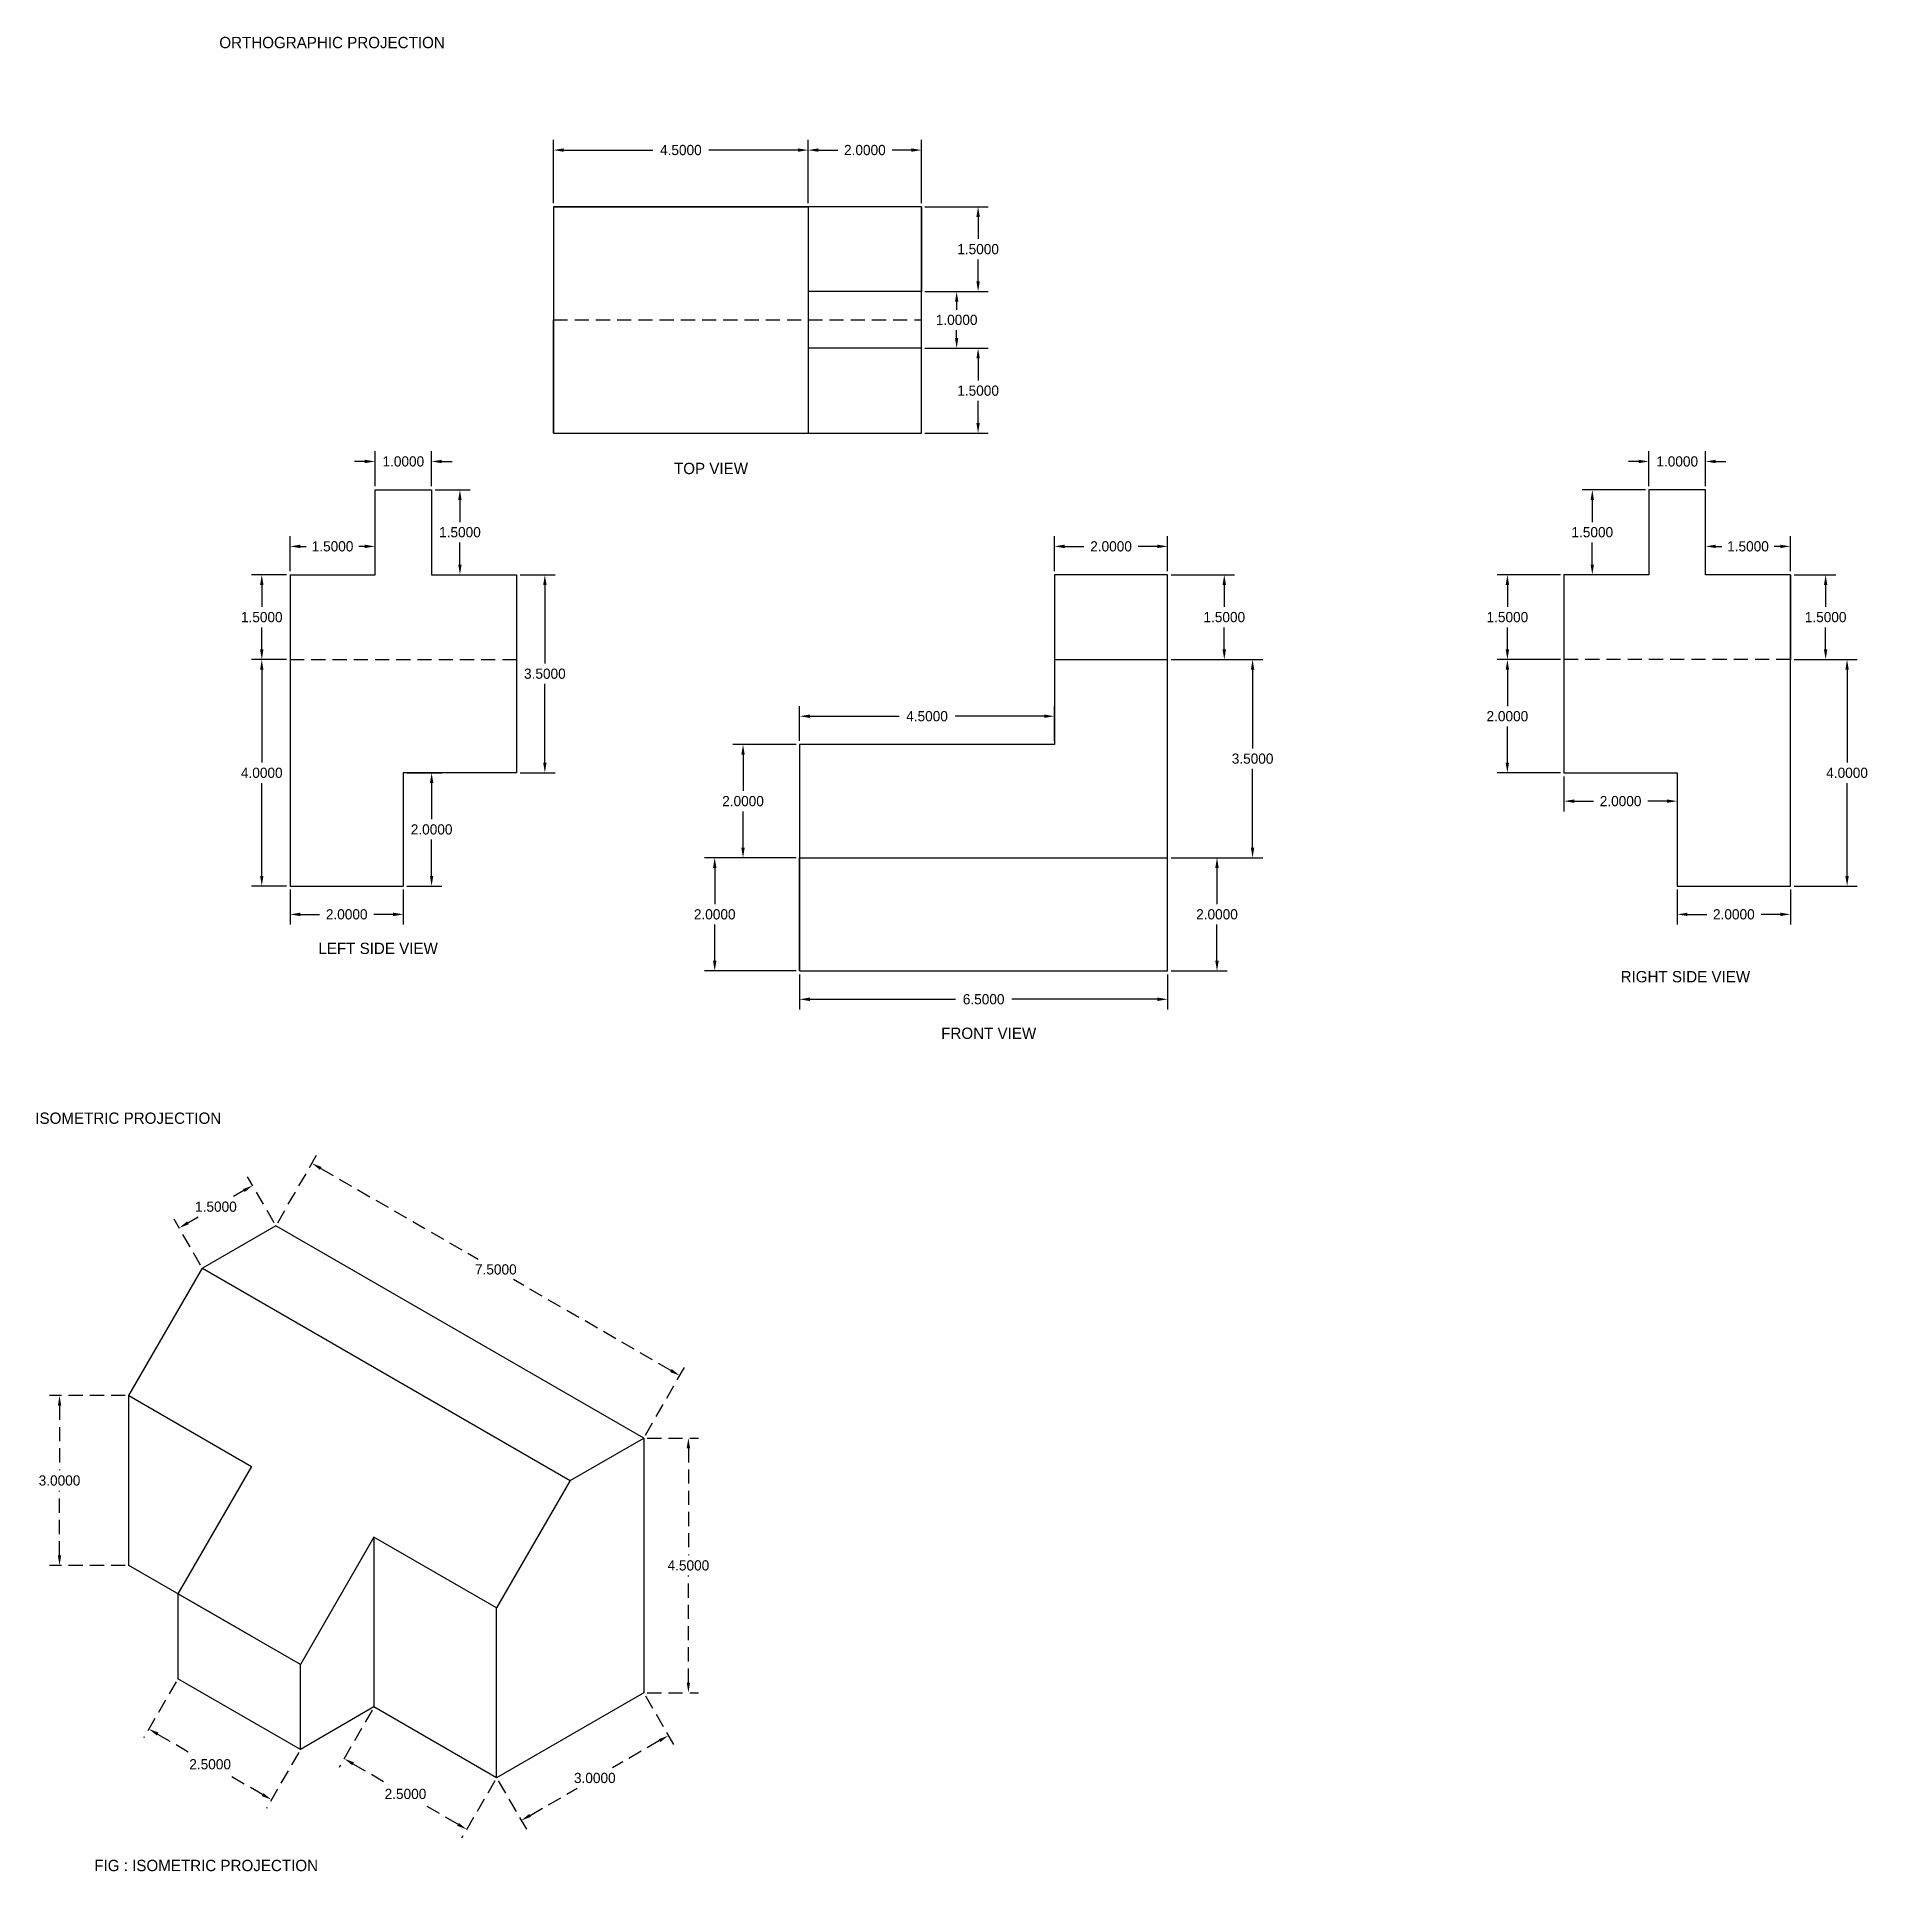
# Model space of a CAD drawing. Header units: inches. Extents: x 9.4 to 55.9, y -13.6 to 43.5.
# Drawn here: x 23.52 to 55.87, y 11.1 to 43.5 of the extents above; entities that cross this region are included whole.
import ezdxf

# ---------------------------------------------------------------- set-up
doc = ezdxf.new("R2010")
doc.units = ezdxf.units.IN
doc.header["$MEASUREMENT"] = 0
doc.linetypes.add('HIDDEN', pattern=[0.375, 0.25, -0.125])
doc.dimstyles.get("Standard").update_dxf_attribs({"dimtxt": 0.18, "dimasz": 0.18, "dimexe": 0.18, "dimexo": 0.0625, "dimgap": 0.09, "dimtad": 0, "dimtih": 1, "dimtoh": 1, "dimdec": 4, "dimzin": 0, "dimdsep": 46, "dimtxsty": 'Standard', "dimcen": 0.09, "dimadec": 0, "dimazin": 0, "dimtfac": 1, "dimtdec": 4, "dimtofl": 0, "dimtmove": 0, "dimatfit": 3, "dimfxl": 1, "dimtolj": 1, "dimtzin": 0, "dimarcsym": 0})

msp = doc.modelspace()

# ---------------------------------------------------------------- texts
at = {"char_height": 0.2, "attachment_point": 1}
for s, insert, width in [('ORTHOGRAPHIC PROJECTION', (26.75, 43.5), 9), ('LEFT SIDE VIEW', (28.5, 27.5), 2.5), ('RIGHT SIDE VIEW', (51.5, 27), 4.5), ('FRONT VIEW', (39.5, 26), 3.5), ('ISOMETRIC PROJECTION', (23.5, 24.5), 7.5)]:
    msp.add_mtext(s, dxfattribs=dict(at, insert=insert, width=width))
at = {"linetype": 'HIDDEN', "char_height": 0.2, "attachment_point": 1}
for s, insert, width in [('TOP VIEW', (34.78075, 35.97636), 3.7223627), ('FIG : ISOMETRIC PROJECTION', (24.54174, 11.30024), 8.7427698)]:
    msp.add_mtext(s, dxfattribs=dict(at, insert=insert, width=width))

# ---------------------------------------------------------------- blocks, each defined once
blk = doc.blocks.new('*D54')
at = {"color": 0, "linetype": 'HIDDEN', "lineweight": -2}
for p, q in [((27.781, 22.554), (28.477, 23.758)), ((28.542, 23.513), (31.322, 21.908)), ((34.726, 19.943), (31.946, 21.548)), ((34.276, 18.804), (34.972, 20.008))]:
    blk.add_line(p, q, dxfattribs=at)
at = {"color": 0, "linetype": 'HIDDEN'}
for points in [[(28.557, 23.539), (28.527, 23.487), (28.387, 23.603)], [(34.741, 19.969), (34.711, 19.917), (34.882, 19.853)]]:
    blk.add_solid(points, dxfattribs=at)
at = {"layer": 'Defpoints', "color": 0, "linetype": 'HIDDEN'}
for p in [(27.75, 22.5), (34.882, 19.853), (34.245, 18.75)]:
    blk.add_point(p, dxfattribs=at)
at = {"color": 0, "linetype": 'HIDDEN', "insert": (31.634, 21.728), "char_height": 0.18, "attachment_point": 5}
blk.add_mtext('\\A1;7.5000', dxfattribs=at)
blk = doc.blocks.new('*D55')
at = {"color": 0, "linetype": 'HIDDEN', "lineweight": -2}
for p, q in [((34.308, 18.75), (35.215, 18.75)), ((35.035, 18.57), (35.035, 16.68)), ((35.035, 14.43), (35.035, 16.32)), ((34.308, 14.25), (35.215, 14.25))]:
    blk.add_line(p, q, dxfattribs=at)
at = {"color": 0, "linetype": 'HIDDEN'}
for points in [[(35.005, 18.57), (35.065, 18.57), (35.035, 18.75)], [(35.005, 14.43), (35.065, 14.43), (35.035, 14.25)]]:
    blk.add_solid(points, dxfattribs=at)
at = {"layer": 'Defpoints', "color": 0, "linetype": 'HIDDEN'}
for p in [(34.245, 18.75), (34.245, 14.25), (35.035, 14.25)]:
    blk.add_point(p, dxfattribs=at)
at = {"color": 0, "linetype": 'HIDDEN', "insert": (35.035, 16.5), "char_height": 0.18, "attachment_point": 5}
blk.add_mtext('\\A1;4.5000', dxfattribs=at)
blk = doc.blocks.new('*D56')
at = {"color": 0, "linetype": 'HIDDEN', "lineweight": -2}
for p, q in [((25.089, 19.5), (23.748, 19.5)), ((23.928, 19.32), (23.928, 18.18)), ((23.928, 16.68), (23.928, 17.82)), ((25.089, 16.5), (23.748, 16.5))]:
    blk.add_line(p, q, dxfattribs=at)
at = {"color": 0, "linetype": 'HIDDEN'}
for points in [[(23.898, 19.32), (23.958, 19.32), (23.928, 19.5)], [(23.898, 16.68), (23.958, 16.68), (23.928, 16.5)]]:
    blk.add_solid(points, dxfattribs=at)
at = {"layer": 'Defpoints', "color": 0, "linetype": 'HIDDEN'}
for p in [(25.152, 19.5), (23.928, 16.5), (25.152, 16.5)]:
    blk.add_point(p, dxfattribs=at)
at = {"color": 0, "linetype": 'HIDDEN', "insert": (23.928, 18), "char_height": 0.18, "attachment_point": 5}
blk.add_mtext('\\A1;3.0000', dxfattribs=at)
blk = doc.blocks.new('*D57')
at = {"color": 0, "linetype": 'HIDDEN', "lineweight": -2}
for p, q in [((25.987, 14.446), (25.416, 13.457)), ((25.661, 13.522), (26.276, 13.167)), ((28.152, 13.196), (27.581, 12.207)), ((27.515, 12.452), (26.9, 12.807))]:
    blk.add_line(p, q, dxfattribs=at)
at = {"color": 0, "linetype": 'HIDDEN'}
for points in [[(25.676, 13.548), (25.646, 13.496), (25.506, 13.612)], [(27.53, 12.478), (27.5, 12.426), (27.671, 12.362)]]:
    blk.add_solid(points, dxfattribs=at)
at = {"layer": 'Defpoints', "color": 0, "linetype": 'HIDDEN'}
for p in [(26.018, 14.5), (28.183, 13.25), (27.671, 12.362)]:
    blk.add_point(p, dxfattribs=at)
at = {"color": 0, "linetype": 'HIDDEN', "insert": (26.588, 12.987), "char_height": 0.18, "attachment_point": 5}
blk.add_mtext('\\A1;2.5000', dxfattribs=at)
blk = doc.blocks.new('*D58')
at = {"color": 0, "linetype": 'HIDDEN', "lineweight": -2}
for p, q in [((29.451, 13.946), (28.865, 12.932)), ((29.111, 12.998), (29.726, 12.643)), ((31.616, 12.696), (31.03, 11.682)), ((30.964, 11.928), (30.35, 12.283))]:
    blk.add_line(p, q, dxfattribs=at)
at = {"color": 0, "linetype": 'HIDDEN'}
for points in [[(29.126, 13.023), (29.096, 12.972), (28.955, 13.088)], [(30.979, 11.953), (30.949, 11.902), (31.12, 11.838)]]:
    blk.add_solid(points, dxfattribs=at)
at = {"layer": 'Defpoints', "color": 0, "linetype": 'HIDDEN'}
for p in [(29.482, 14), (31.647, 12.75), (31.12, 11.838)]:
    blk.add_point(p, dxfattribs=at)
at = {"color": 0, "linetype": 'HIDDEN', "insert": (30.038, 12.463), "char_height": 0.18, "attachment_point": 5}
blk.add_mtext('\\A1;2.5000', dxfattribs=at)
blk = doc.blocks.new('*D59')
at = {"color": 0, "linetype": 'HIDDEN', "lineweight": -2}
for p, q in [((34.276, 14.196), (34.771, 13.339)), ((34.525, 13.405), (33.694, 12.925)), ((31.678, 12.696), (32.173, 11.839)), ((32.239, 12.085), (33.07, 12.565))]:
    blk.add_line(p, q, dxfattribs=at)
at = {"color": 0, "linetype": 'HIDDEN'}
for points in [[(34.51, 13.431), (34.54, 13.379), (34.681, 13.495)], [(32.224, 12.111), (32.254, 12.059), (32.083, 11.995)]]:
    blk.add_solid(points, dxfattribs=at)
at = {"layer": 'Defpoints', "color": 0, "linetype": 'HIDDEN'}
for p in [(34.245, 14.25), (34.681, 13.495), (31.647, 12.75)]:
    blk.add_point(p, dxfattribs=at)
at = {"color": 0, "linetype": 'HIDDEN', "insert": (33.382, 12.745), "char_height": 0.18, "attachment_point": 5}
blk.add_mtext('\\A1;3.0000', dxfattribs=at)
blk = doc.blocks.new('*D60')
at = {"color": 0, "linetype": 'HIDDEN', "lineweight": -2}
for p, q in [((27.719, 22.554), (27.25, 23.367)), ((27.184, 23.121), (27.002, 23.016)), ((26.42, 21.804), (25.951, 22.617)), ((26.196, 22.551), (26.378, 22.656))]:
    blk.add_line(p, q, dxfattribs=at)
at = {"color": 0, "linetype": 'HIDDEN'}
for points in [[(27.169, 23.147), (27.199, 23.095), (27.34, 23.211)], [(26.181, 22.577), (26.211, 22.525), (26.041, 22.461)]]:
    blk.add_solid(points, dxfattribs=at)
at = {"layer": 'Defpoints', "color": 0, "linetype": 'HIDDEN'}
for p in [(27.34, 23.211), (27.75, 22.5), (26.451, 21.75)]:
    blk.add_point(p, dxfattribs=at)
at = {"color": 0, "linetype": 'HIDDEN', "insert": (26.69, 22.836), "char_height": 0.18, "attachment_point": 5}
blk.add_mtext('\\A1;1.5000', dxfattribs=at)
blk = doc.blocks.new('*D1')
at = {"color": 0, "lineweight": -2}
for p, q in [((32.652, 40.562), (32.652, 41.68)), ((32.832, 41.5), (34.407, 41.5)), ((36.972, 41.5), (35.397, 41.5)), ((37.152, 40.562), (37.152, 41.68))]:
    blk.add_line(p, q, dxfattribs=at)
at = {"color": 0}
for points in [[(32.832, 41.53), (32.832, 41.47), (32.652, 41.5)], [(36.972, 41.53), (36.972, 41.47), (37.152, 41.5)]]:
    blk.add_solid(points, dxfattribs=at)
at = {"layer": 'Defpoints', "color": 0}
for p in [(37.152, 41.5), (32.652, 40.5), (37.152, 40.5)]:
    blk.add_point(p, dxfattribs=at)
at = {"color": 0, "insert": (34.902, 41.5), "char_height": 0.18, "attachment_point": 5}
blk.add_mtext('\\A1;4.5000', dxfattribs=at)
blk = doc.blocks.new('*D3')
at = {"color": 0, "lineweight": -2}
for p, q in [((39.214, 40.5), (40.332, 40.5)), ((40.152, 40.32), (40.152, 39.93)), ((40.152, 39.18), (40.152, 39.57)), ((39.214, 39), (40.332, 39))]:
    blk.add_line(p, q, dxfattribs=at)
at = {"color": 0}
for points in [[(40.122, 40.32), (40.182, 40.32), (40.152, 40.5)], [(40.122, 39.18), (40.182, 39.18), (40.152, 39)]]:
    blk.add_solid(points, dxfattribs=at)
at = {"layer": 'Defpoints', "color": 0}
for p in [(39.152, 40.5), (39.152, 39), (40.152, 39)]:
    blk.add_point(p, dxfattribs=at)
at = {"color": 0, "insert": (40.152, 39.75), "char_height": 0.18, "attachment_point": 5}
blk.add_mtext('\\A1;1.5000', dxfattribs=at)
blk = doc.blocks.new('*D4')
at = {"color": 0, "lineweight": -2}
for p, q in [((39.214, 38), (40.332, 38)), ((40.152, 37.82), (40.152, 37.43)), ((40.152, 36.68), (40.152, 37.07)), ((39.214, 36.5), (40.332, 36.5))]:
    blk.add_line(p, q, dxfattribs=at)
at = {"color": 0}
for points in [[(40.122, 37.82), (40.182, 37.82), (40.152, 38)], [(40.122, 36.68), (40.182, 36.68), (40.152, 36.5)]]:
    blk.add_solid(points, dxfattribs=at)
at = {"layer": 'Defpoints', "color": 0}
for p in [(39.152, 38), (40.152, 38), (39.152, 36.5)]:
    blk.add_point(p, dxfattribs=at)
at = {"color": 0, "insert": (40.152, 37.25), "char_height": 0.18, "attachment_point": 5}
blk.add_mtext('\\A1;1.5000', dxfattribs=at)
blk = doc.blocks.new('*D5')
at = {"color": 0, "lineweight": -2}
for p, q in [((39.214, 39), (39.953, 39)), ((39.773, 38.82), (39.773, 38.68)), ((39.773, 38.18), (39.773, 38.32)), ((39.214, 38), (39.953, 38))]:
    blk.add_line(p, q, dxfattribs=at)
at = {"color": 0}
for points in [[(39.743, 38.82), (39.803, 38.82), (39.773, 39)], [(39.743, 38.18), (39.803, 38.18), (39.773, 38)]]:
    blk.add_solid(points, dxfattribs=at)
at = {"layer": 'Defpoints', "color": 0}
for p in [(39.152, 39), (39.152, 38), (39.773, 38)]:
    blk.add_point(p, dxfattribs=at)
at = {"color": 0, "insert": (39.773, 38.5), "char_height": 0.18, "attachment_point": 5}
blk.add_mtext('\\A1;1.0000', dxfattribs=at)
blk = doc.blocks.new('*D6')
at = {"color": 0, "lineweight": -2}
for p, q in [((28, 34.0625), (28, 34.68)), ((29.5, 34.0625), (29.5, 34.68)), ((28.18, 34.5), (28.285, 34.5)), ((29.32, 34.5), (29.215, 34.5))]:
    blk.add_line(p, q, dxfattribs=at)
at = {"color": 0}
for points in [[(28.18, 34.53), (28.18, 34.47), (28, 34.5)], [(29.32, 34.53), (29.32, 34.47), (29.5, 34.5)]]:
    blk.add_solid(points, dxfattribs=at)
at = {"layer": 'Defpoints', "color": 0}
for p in [(29.5, 34.5), (28, 34), (29.5, 34)]:
    blk.add_point(p, dxfattribs=at)
at = {"color": 0, "insert": (28.75, 34.5), "char_height": 0.18, "attachment_point": 5}
blk.add_mtext('\\A1;1.5000', dxfattribs=at)
blk = doc.blocks.new('*D7')
at = {"color": 0, "lineweight": -2}
for p, q in [((29.32, 36), (29.14, 36)), ((29.5, 35.5625), (29.5, 36.18)), ((30.5, 35.5625), (30.5, 36.18)), ((30.68, 36), (30.86, 36))]:
    blk.add_line(p, q, dxfattribs=at)
at = {"color": 0}
for points in [[(29.32, 36.03), (29.32, 35.97), (29.5, 36)], [(30.68, 36.03), (30.68, 35.97), (30.5, 36)]]:
    blk.add_solid(points, dxfattribs=at)
at = {"layer": 'Defpoints', "color": 0}
for p in [(30.5, 36), (29.5, 35.5), (30.5, 35.5)]:
    blk.add_point(p, dxfattribs=at)
at = {"color": 0, "insert": (30, 36), "char_height": 0.18, "attachment_point": 5}
blk.add_mtext('\\A1;1.0000', dxfattribs=at)
blk = doc.blocks.new('*D8')
at = {"color": 0, "lineweight": -2}
for p, q in [((30.5625, 35.5), (31.18, 35.5)), ((31, 35.32), (31, 34.93)), ((31, 34.18), (31, 34.57)), ((30.5625, 34), (31.18, 34))]:
    blk.add_line(p, q, dxfattribs=at)
at = {"color": 0}
for points in [[(30.97, 35.32), (31.03, 35.32), (31, 35.5)], [(30.97, 34.18), (31.03, 34.18), (31, 34)]]:
    blk.add_solid(points, dxfattribs=at)
at = {"layer": 'Defpoints', "color": 0}
for p in [(30.5, 35.5), (30.5, 34), (31, 34)]:
    blk.add_point(p, dxfattribs=at)
at = {"color": 0, "insert": (31, 34.75), "char_height": 0.18, "attachment_point": 5}
blk.add_mtext('\\A1;1.5000', dxfattribs=at)
blk = doc.blocks.new('*D9')
at = {"color": 0, "lineweight": -2}
for p, q in [((27.9375, 34), (27.32, 34)), ((27.5, 33.82), (27.5, 33.43)), ((27.5, 32.68), (27.5, 33.07)), ((27.9375, 32.5), (27.32, 32.5))]:
    blk.add_line(p, q, dxfattribs=at)
at = {"color": 0}
for points in [[(27.47, 33.82), (27.53, 33.82), (27.5, 34)], [(27.47, 32.68), (27.53, 32.68), (27.5, 32.5)]]:
    blk.add_solid(points, dxfattribs=at)
at = {"layer": 'Defpoints', "color": 0}
for p in [(28, 34), (27.5, 32.5), (28, 32.5)]:
    blk.add_point(p, dxfattribs=at)
at = {"color": 0, "insert": (27.5, 33.25), "char_height": 0.18, "attachment_point": 5}
blk.add_mtext('\\A1;1.5000', dxfattribs=at)
blk = doc.blocks.new('*D10')
at = {"color": 0, "lineweight": -2}
for p, q in [((27.9375, 32.5), (27.32, 32.5)), ((27.5, 32.32), (27.5, 30.68)), ((27.5, 28.68), (27.5, 30.32)), ((27.9375, 28.5), (27.32, 28.5))]:
    blk.add_line(p, q, dxfattribs=at)
at = {"color": 0}
for points in [[(27.47, 32.32), (27.53, 32.32), (27.5, 32.5)], [(27.47, 28.68), (27.53, 28.68), (27.5, 28.5)]]:
    blk.add_solid(points, dxfattribs=at)
at = {"layer": 'Defpoints', "color": 0}
for p in [(28, 32.5), (27.5, 28.5), (28, 28.5)]:
    blk.add_point(p, dxfattribs=at)
at = {"color": 0, "insert": (27.5, 30.5), "char_height": 0.18, "attachment_point": 5}
blk.add_mtext('\\A1;4.0000', dxfattribs=at)
blk = doc.blocks.new('*D11')
at = {"color": 0, "lineweight": -2}
for p, q in [((30.0625, 30.5), (30.68, 30.5)), ((30.5, 30.32), (30.5, 29.68)), ((30.5, 28.68), (30.5, 29.32)), ((30.0625, 28.5), (30.68, 28.5))]:
    blk.add_line(p, q, dxfattribs=at)
at = {"color": 0}
for points in [[(30.47, 30.32), (30.53, 30.32), (30.5, 30.5)], [(30.47, 28.68), (30.53, 28.68), (30.5, 28.5)]]:
    blk.add_solid(points, dxfattribs=at)
at = {"layer": 'Defpoints', "color": 0}
for p in [(30, 30.5), (30.5, 30.5), (30, 28.5)]:
    blk.add_point(p, dxfattribs=at)
at = {"color": 0, "insert": (30.5, 29.5), "char_height": 0.18, "attachment_point": 5}
blk.add_mtext('\\A1;2.0000', dxfattribs=at)
blk = doc.blocks.new('*D12')
at = {"color": 0, "lineweight": -2}
for p, q in [((32.0625, 34), (32.68, 34)), ((32.5, 33.82), (32.5, 32.43)), ((32.5, 30.68), (32.5, 32.07)), ((32.0625, 30.5), (32.68, 30.5))]:
    blk.add_line(p, q, dxfattribs=at)
at = {"color": 0}
for points in [[(32.47, 33.82), (32.53, 33.82), (32.5, 34)], [(32.47, 30.68), (32.53, 30.68), (32.5, 30.5)]]:
    blk.add_solid(points, dxfattribs=at)
at = {"layer": 'Defpoints', "color": 0}
for p in [(32, 34), (32, 30.5), (32.5, 30.5)]:
    blk.add_point(p, dxfattribs=at)
at = {"color": 0, "insert": (32.5, 32.25), "char_height": 0.18, "attachment_point": 5}
blk.add_mtext('\\A1;3.5000', dxfattribs=at)
blk = doc.blocks.new('*D13')
at = {"color": 0, "lineweight": -2}
for p, q in [((28, 28.4375), (28, 27.82)), ((30, 28.4375), (30, 27.82)), ((28.18, 28), (28.52, 28)), ((29.82, 28), (29.48, 28))]:
    blk.add_line(p, q, dxfattribs=at)
at = {"color": 0}
for points in [[(28.18, 28.03), (28.18, 27.97), (28, 28)], [(29.82, 28.03), (29.82, 27.97), (30, 28)]]:
    blk.add_solid(points, dxfattribs=at)
at = {"layer": 'Defpoints', "color": 0}
for p in [(28, 28.5), (30, 28.5), (30, 28)]:
    blk.add_point(p, dxfattribs=at)
at = {"color": 0, "insert": (29, 28), "char_height": 0.18, "attachment_point": 5}
blk.add_mtext('\\A1;2.0000', dxfattribs=at)
blk = doc.blocks.new('*D14')
at = {"color": 0, "lineweight": -2}
for p, q in [((41.5, 34.0625), (41.5, 34.68)), ((43.5, 34.0625), (43.5, 34.68)), ((41.68, 34.5), (42.02, 34.5)), ((43.32, 34.5), (42.98, 34.5))]:
    blk.add_line(p, q, dxfattribs=at)
at = {"color": 0}
for points in [[(41.68, 34.53), (41.68, 34.47), (41.5, 34.5)], [(43.32, 34.53), (43.32, 34.47), (43.5, 34.5)]]:
    blk.add_solid(points, dxfattribs=at)
at = {"layer": 'Defpoints', "color": 0}
for p in [(43.5, 34.5), (41.5, 34), (43.5, 34)]:
    blk.add_point(p, dxfattribs=at)
at = {"color": 0, "insert": (42.5, 34.5), "char_height": 0.18, "attachment_point": 5}
blk.add_mtext('\\A1;2.0000', dxfattribs=at)
blk = doc.blocks.new('*D15')
at = {"color": 0, "lineweight": -2}
for p, q in [((43.5625, 34), (44.68, 34)), ((44.5, 33.82), (44.5, 33.43)), ((44.5, 32.68), (44.5, 33.07)), ((43.5625, 32.5), (44.68, 32.5))]:
    blk.add_line(p, q, dxfattribs=at)
at = {"color": 0}
for points in [[(44.47, 33.82), (44.53, 33.82), (44.5, 34)], [(44.47, 32.68), (44.53, 32.68), (44.5, 32.5)]]:
    blk.add_solid(points, dxfattribs=at)
at = {"layer": 'Defpoints', "color": 0}
for p in [(43.5, 34), (43.5, 32.5), (44.5, 32.5)]:
    blk.add_point(p, dxfattribs=at)
at = {"color": 0, "insert": (44.5, 33.25), "char_height": 0.18, "attachment_point": 5}
blk.add_mtext('\\A1;1.5000', dxfattribs=at)
blk = doc.blocks.new('*D16')
at = {"color": 0, "lineweight": -2}
for p, q in [((43.5625, 32.5), (45.18, 32.5)), ((45, 32.32), (45, 30.93)), ((45, 29.18), (45, 30.57)), ((43.5625, 29), (45.18, 29))]:
    blk.add_line(p, q, dxfattribs=at)
at = {"color": 0}
for points in [[(44.97, 32.32), (45.03, 32.32), (45, 32.5)], [(44.97, 29.18), (45.03, 29.18), (45, 29)]]:
    blk.add_solid(points, dxfattribs=at)
at = {"layer": 'Defpoints', "color": 0}
for p in [(43.5, 32.5), (43.5, 29), (45, 29)]:
    blk.add_point(p, dxfattribs=at)
at = {"color": 0, "insert": (45, 30.75), "char_height": 0.18, "attachment_point": 5}
blk.add_mtext('\\A1;3.5000', dxfattribs=at)
blk = doc.blocks.new('*D17')
at = {"color": 0, "lineweight": -2}
for p, q in [((43.5625, 29), (44.55125, 29)), ((44.37125, 28.82), (44.37125, 28.18)), ((44.37125, 27.18), (44.37125, 27.82)), ((43.5625, 27), (44.55125, 27))]:
    blk.add_line(p, q, dxfattribs=at)
at = {"color": 0}
for points in [[(44.34125, 28.82), (44.40125, 28.82), (44.37125, 29)], [(44.34125, 27.18), (44.40125, 27.18), (44.37125, 27)]]:
    blk.add_solid(points, dxfattribs=at)
at = {"layer": 'Defpoints', "color": 0}
for p in [(43.5, 29), (44.37125, 29), (43.5, 27)]:
    blk.add_point(p, dxfattribs=at)
at = {"color": 0, "insert": (44.37125, 28), "char_height": 0.18, "attachment_point": 5}
blk.add_mtext('\\A1;2.0000', dxfattribs=at)
blk = doc.blocks.new('*D18')
at = {"color": 0, "lineweight": -2}
for p, q in [((37, 26.9375), (37, 26.32)), ((43.5, 26.9375), (43.5, 26.32)), ((37.18, 26.5), (39.755, 26.5)), ((43.32, 26.5), (40.745, 26.5))]:
    blk.add_line(p, q, dxfattribs=at)
at = {"color": 0}
for points in [[(37.18, 26.53), (37.18, 26.47), (37, 26.5)], [(43.32, 26.53), (43.32, 26.47), (43.5, 26.5)]]:
    blk.add_solid(points, dxfattribs=at)
at = {"layer": 'Defpoints', "color": 0}
for p in [(37, 27), (43.5, 27), (43.5, 26.5)]:
    blk.add_point(p, dxfattribs=at)
at = {"color": 0, "insert": (40.25, 26.5), "char_height": 0.18, "attachment_point": 5}
blk.add_mtext('\\A1;6.5000', dxfattribs=at)
blk = doc.blocks.new('*D19')
at = {"color": 0, "lineweight": -2}
for p, q in [((36.9375, 31), (35.82, 31)), ((36, 30.82), (36, 30.18)), ((36, 29.18), (36, 29.82)), ((36.9375, 29), (35.82, 29))]:
    blk.add_line(p, q, dxfattribs=at)
at = {"color": 0}
for points in [[(35.97, 30.82), (36.03, 30.82), (36, 31)], [(35.97, 29.18), (36.03, 29.18), (36, 29)]]:
    blk.add_solid(points, dxfattribs=at)
at = {"layer": 'Defpoints', "color": 0}
for p in [(37, 31), (36, 29), (37, 29)]:
    blk.add_point(p, dxfattribs=at)
at = {"color": 0, "insert": (36, 30), "char_height": 0.18, "attachment_point": 5}
blk.add_mtext('\\A1;2.0000', dxfattribs=at)
blk = doc.blocks.new('*D20')
at = {"color": 0, "lineweight": -2}
for p, q in [((36.9375, 29), (35.32, 29)), ((35.5, 28.82), (35.5, 28.18)), ((35.5, 27.18), (35.5, 27.82)), ((36.9375, 27), (35.32, 27))]:
    blk.add_line(p, q, dxfattribs=at)
at = {"color": 0}
for points in [[(35.47, 28.82), (35.53, 28.82), (35.5, 29)], [(35.47, 27.18), (35.53, 27.18), (35.5, 27)]]:
    blk.add_solid(points, dxfattribs=at)
at = {"layer": 'Defpoints', "color": 0}
for p in [(37, 29), (35.5, 27), (37, 27)]:
    blk.add_point(p, dxfattribs=at)
at = {"color": 0, "insert": (35.5, 28), "char_height": 0.18, "attachment_point": 5}
blk.add_mtext('\\A1;2.0000', dxfattribs=at)
blk = doc.blocks.new('*D21')
at = {"color": 0, "lineweight": -2}
for p, q in [((37, 31.0625), (37, 31.68)), ((37.18, 31.5), (38.755, 31.5)), ((41.32, 31.5), (39.745, 31.5)), ((41.5, 31.0625), (41.5, 31.68))]:
    blk.add_line(p, q, dxfattribs=at)
at = {"color": 0}
for points in [[(37.18, 31.53), (37.18, 31.47), (37, 31.5)], [(41.32, 31.53), (41.32, 31.47), (41.5, 31.5)]]:
    blk.add_solid(points, dxfattribs=at)
at = {"layer": 'Defpoints', "color": 0}
for p in [(41.5, 31.5), (37, 31), (41.5, 31)]:
    blk.add_point(p, dxfattribs=at)
at = {"color": 0, "insert": (39.25, 31.5), "char_height": 0.18, "attachment_point": 5}
blk.add_mtext('\\A1;4.5000', dxfattribs=at)
blk = doc.blocks.new('*D22')
at = {"color": 0, "lineweight": -2}
for p, q in [((51.9375, 35.5), (50.82, 35.5)), ((51, 35.32), (51, 34.93)), ((51, 34.18), (51, 34.57)), ((51.9375, 34), (50.82, 34))]:
    blk.add_line(p, q, dxfattribs=at)
at = {"color": 0}
for points in [[(50.97, 35.32), (51.03, 35.32), (51, 35.5)], [(50.97, 34.18), (51.03, 34.18), (51, 34)]]:
    blk.add_solid(points, dxfattribs=at)
at = {"layer": 'Defpoints', "color": 0}
for p in [(52, 35.5), (51, 34), (52, 34)]:
    blk.add_point(p, dxfattribs=at)
at = {"color": 0, "insert": (51, 34.75), "char_height": 0.18, "attachment_point": 5}
blk.add_mtext('\\A1;1.5000', dxfattribs=at)
blk = doc.blocks.new('*D23')
at = {"color": 0, "lineweight": -2}
for p, q in [((51.82, 36), (51.64, 36)), ((52, 35.5625), (52, 36.18)), ((53, 35.5625), (53, 36.18)), ((53.18, 36), (53.36, 36))]:
    blk.add_line(p, q, dxfattribs=at)
at = {"color": 0}
for points in [[(51.82, 36.03), (51.82, 35.97), (52, 36)], [(53.18, 36.03), (53.18, 35.97), (53, 36)]]:
    blk.add_solid(points, dxfattribs=at)
at = {"layer": 'Defpoints', "color": 0}
for p in [(53, 36), (52, 35.5), (53, 35.5)]:
    blk.add_point(p, dxfattribs=at)
at = {"color": 0, "insert": (52.5, 36), "char_height": 0.18, "attachment_point": 5}
blk.add_mtext('\\A1;1.0000', dxfattribs=at)
blk = doc.blocks.new('*D24')
at = {"color": 0, "lineweight": -2}
for p, q in [((53, 34.0625), (53, 34.68)), ((54.5, 34.0625), (54.5, 34.68)), ((53.18, 34.5), (53.285, 34.5)), ((54.32, 34.5), (54.215, 34.5))]:
    blk.add_line(p, q, dxfattribs=at)
at = {"color": 0}
for points in [[(53.18, 34.53), (53.18, 34.47), (53, 34.5)], [(54.32, 34.53), (54.32, 34.47), (54.5, 34.5)]]:
    blk.add_solid(points, dxfattribs=at)
at = {"layer": 'Defpoints', "color": 0}
for p in [(54.5, 34.5), (53, 34), (54.5, 34)]:
    blk.add_point(p, dxfattribs=at)
at = {"color": 0, "insert": (53.75, 34.5), "char_height": 0.18, "attachment_point": 5}
blk.add_mtext('\\A1;1.5000', dxfattribs=at)
blk = doc.blocks.new('*D25')
at = {"color": 0, "lineweight": -2}
for p, q in [((50.4375, 34), (49.32, 34)), ((49.5, 33.82), (49.5, 33.43)), ((49.5, 32.68), (49.5, 33.07)), ((50.4375, 32.5), (49.32, 32.5))]:
    blk.add_line(p, q, dxfattribs=at)
at = {"color": 0}
for points in [[(49.47, 33.82), (49.53, 33.82), (49.5, 34)], [(49.47, 32.68), (49.53, 32.68), (49.5, 32.5)]]:
    blk.add_solid(points, dxfattribs=at)
at = {"layer": 'Defpoints', "color": 0}
for p in [(50.5, 34), (49.5, 32.5), (50.5, 32.5)]:
    blk.add_point(p, dxfattribs=at)
at = {"color": 0, "insert": (49.5, 33.25), "char_height": 0.18, "attachment_point": 5}
blk.add_mtext('\\A1;1.5000', dxfattribs=at)
blk = doc.blocks.new('*D26')
at = {"color": 0, "lineweight": -2}
for p, q in [((50.4375, 32.5), (49.32, 32.5)), ((49.5, 32.32), (49.5, 31.68)), ((49.5, 30.68), (49.5, 31.32)), ((50.4375, 30.5), (49.32, 30.5))]:
    blk.add_line(p, q, dxfattribs=at)
at = {"color": 0}
for points in [[(49.47, 32.32), (49.53, 32.32), (49.5, 32.5)], [(49.47, 30.68), (49.53, 30.68), (49.5, 30.5)]]:
    blk.add_solid(points, dxfattribs=at)
at = {"layer": 'Defpoints', "color": 0}
for p in [(50.5, 32.5), (49.5, 30.5), (50.5, 30.5)]:
    blk.add_point(p, dxfattribs=at)
at = {"color": 0, "insert": (49.5, 31.5), "char_height": 0.18, "attachment_point": 5}
blk.add_mtext('\\A1;2.0000', dxfattribs=at)
blk = doc.blocks.new('*D27')
at = {"color": 0, "lineweight": -2}
for p, q in [((50.5, 30.4375), (50.5, 29.82)), ((52.5, 30.4375), (52.5, 29.82)), ((50.68, 30), (51.02, 30)), ((52.32, 30), (51.98, 30))]:
    blk.add_line(p, q, dxfattribs=at)
at = {"color": 0}
for points in [[(50.68, 30.03), (50.68, 29.97), (50.5, 30)], [(52.32, 30.03), (52.32, 29.97), (52.5, 30)]]:
    blk.add_solid(points, dxfattribs=at)
at = {"layer": 'Defpoints', "color": 0}
for p in [(50.5, 30.5), (52.5, 30.5), (52.5, 30)]:
    blk.add_point(p, dxfattribs=at)
at = {"color": 0, "insert": (51.5, 30), "char_height": 0.18, "attachment_point": 5}
blk.add_mtext('\\A1;2.0000', dxfattribs=at)
blk = doc.blocks.new('*D28')
at = {"color": 0, "lineweight": -2}
for p, q in [((52.5, 28.4375), (52.5, 27.82)), ((54.5, 28.4375), (54.5, 27.82)), ((52.68, 28), (53.02, 28)), ((54.32, 28), (53.98, 28))]:
    blk.add_line(p, q, dxfattribs=at)
at = {"color": 0}
for points in [[(52.68, 28.03), (52.68, 27.97), (52.5, 28)], [(54.32, 28.03), (54.32, 27.97), (54.5, 28)]]:
    blk.add_solid(points, dxfattribs=at)
at = {"layer": 'Defpoints', "color": 0}
for p in [(52.5, 28.5), (54.5, 28.5), (54.5, 28)]:
    blk.add_point(p, dxfattribs=at)
at = {"color": 0, "insert": (53.5, 28), "char_height": 0.18, "attachment_point": 5}
blk.add_mtext('\\A1;2.0000', dxfattribs=at)
blk = doc.blocks.new('*D29')
at = {"color": 0, "lineweight": -2}
for p, q in [((54.5625, 32.5), (55.68, 32.5)), ((55.5, 32.32), (55.5, 30.68)), ((55.5, 28.68), (55.5, 30.32)), ((54.5625, 28.5), (55.68, 28.5))]:
    blk.add_line(p, q, dxfattribs=at)
at = {"color": 0}
for points in [[(55.47, 32.32), (55.53, 32.32), (55.5, 32.5)], [(55.47, 28.68), (55.53, 28.68), (55.5, 28.5)]]:
    blk.add_solid(points, dxfattribs=at)
at = {"layer": 'Defpoints', "color": 0}
for p in [(54.5, 32.5), (54.5, 28.5), (55.5, 28.5)]:
    blk.add_point(p, dxfattribs=at)
at = {"color": 0, "insert": (55.5, 30.5), "char_height": 0.18, "attachment_point": 5}
blk.add_mtext('\\A1;4.0000', dxfattribs=at)
blk = doc.blocks.new('*D30')
at = {"color": 0, "lineweight": -2}
for p, q in [((54.5625, 34), (55.30125, 34)), ((55.12125, 33.82), (55.12125, 33.43)), ((55.12125, 32.68), (55.12125, 33.07)), ((54.5625, 32.5), (55.30125, 32.5))]:
    blk.add_line(p, q, dxfattribs=at)
at = {"color": 0}
for points in [[(55.09125, 33.82), (55.15125, 33.82), (55.12125, 34)], [(55.09125, 32.68), (55.15125, 32.68), (55.12125, 32.5)]]:
    blk.add_solid(points, dxfattribs=at)
at = {"layer": 'Defpoints', "color": 0}
for p in [(54.5, 34), (54.5, 32.5), (55.12125, 32.5)]:
    blk.add_point(p, dxfattribs=at)
at = {"color": 0, "insert": (55.12125, 33.25), "char_height": 0.18, "attachment_point": 5}
blk.add_mtext('\\A1;1.5000', dxfattribs=at)
blk = doc.blocks.new('*D53')
at = {"color": 0, "lineweight": -2}
for p, q in [((37.152, 40.562), (37.152, 41.68)), ((37.332, 41.5), (37.672, 41.5)), ((38.972, 41.5), (38.632, 41.5)), ((39.152, 40.562), (39.152, 41.68))]:
    blk.add_line(p, q, dxfattribs=at)
at = {"color": 0}
for points in [[(37.332, 41.53), (37.332, 41.47), (37.152, 41.5)], [(38.972, 41.53), (38.972, 41.47), (39.152, 41.5)]]:
    blk.add_solid(points, dxfattribs=at)
at = {"layer": 'Defpoints', "color": 0}
for p in [(39.152, 41.5), (37.152, 40.5), (39.152, 40.5)]:
    blk.add_point(p, dxfattribs=at)
at = {"color": 0, "insert": (38.152, 41.5), "char_height": 0.18, "attachment_point": 5}
blk.add_mtext('\\A1;2.0000', dxfattribs=at)

# ---------------------------------------------------------------- dimensions: what is measured, and where the dimension line sits
for p1, p2, distance, picture, middle in [((32.65184, 40.5), (37.15184, 40.5), 1, '*D1', (34.90184, 41.5)), ((37.15184, 40.5), (39.15184, 40.5), 1, '*D53', (38.15184, 41.5)), ((39.15184, 40.5), (39.15184, 39), 1, '*D3', (40.15184, 39.75)), ((39.15184, 39), (39.15184, 38), 0.62125, '*D5', (39.77309, 38.5)), ((39.15184, 36.5), (39.15184, 38), -1, '*D4', (40.15184, 37.25)), ((29.5, 35.5), (30.5, 35.5), 0.5, '*D7', (30, 36)), ((52, 35.5), (53, 35.5), 0.5, '*D23', (52.5, 36)), ((30.5, 35.5), (30.5, 34), 0.5, '*D8', (31, 34.75)), ((52, 35.5), (52, 34), -1, '*D22', (51, 34.75)), ((28, 34), (29.5, 34), 0.5, '*D6', (28.75, 34.5)), ((41.5, 34), (43.5, 34), 0.5, '*D14', (42.5, 34.5)), ((53, 34), (54.5, 34), 0.5, '*D24', (53.75, 34.5)), ((28, 34), (28, 32.5), -0.5, '*D9', (27.5, 33.25)), ((32, 34), (32, 30.5), 0.5, '*D12', (32.5, 32.25)), ((43.5, 34), (43.5, 32.5), 1, '*D15', (44.5, 33.25)), ((50.5, 34), (50.5, 32.5), -1, '*D25', (49.5, 33.25)), ((54.5, 34), (54.5, 32.5), 0.62125, '*D30', (55.12125, 33.25)), ((28, 32.5), (28, 28.5), -0.5, '*D10', (27.5, 30.5)), ((43.5, 32.5), (43.5, 29), 1.5, '*D16', (45, 30.75)), ((50.5, 32.5), (50.5, 30.5), -1, '*D26', (49.5, 31.5)), ((54.5, 32.5), (54.5, 28.5), 1, '*D29', (55.5, 30.5)), ((37, 31), (41.5, 31), 0.5, '*D21', (39.25, 31.5)), ((37, 31), (37, 29), -1, '*D19', (36, 30)), ((30, 28.5), (30, 30.5), -0.5, '*D11', (30.5, 29.5)), ((50.5, 30.5), (52.5, 30.5), -0.5, '*D27', (51.5, 30)), ((37, 29), (37, 27), -1.5, '*D20', (35.5, 28)), ((43.5, 27), (43.5, 29), -0.87125, '*D17', (44.37125, 28)), ((28, 28.5), (30, 28.5), -0.5, '*D13', (29, 28)), ((52.5, 28.5), (54.5, 28.5), -0.5, '*D28', (53.5, 28)), ((37, 27), (43.5, 27), -0.5, '*D18', (40.25, 26.5))]:
    dim = msp.add_aligned_dim(p1=p1, p2=p2, distance=distance, dimstyle='Standard')
    dim.commit()
    dim.dimension.update_dxf_attribs({"geometry": picture, "text_midpoint": middle})
at = {"linetype": 'HIDDEN'}
for p1, p2, distance, picture, middle in [((27.75, 22.5), (34.24519, 18.75), 1.27311, '*D54', (31.63415, 21.72754)), ((26.45096, 21.75), (27.75, 22.5), 0.8209, '*D60', (26.69003, 22.83592)), ((25.15192, 19.5), (25.15192, 16.5), -1.22383, '*D56', (23.92809, 18)), ((34.24519, 18.75), (34.24519, 14.25), 0.78987, '*D55', (35.03506, 16.5)), ((26.01795, 14.5), (28.18301, 13.25), -1.02486, '*D57', (26.58805, 12.98745)), ((29.48205, 14), (31.64711, 12.75), -1.05364, '*D58', (30.03776, 12.46252)), ((31.64711, 12.75), (34.24519, 14.25), -0.87195, '*D59', (33.38213, 12.74487))]:
    dim = msp.add_aligned_dim(p1=p1, p2=p2, distance=distance, dimstyle='Standard', dxfattribs=at)
    dim.commit()
    dim.dimension.update_dxf_attribs({"geometry": picture, "text_midpoint": middle})

# ---------------------------------------------------------------- linework, layer by layer
for p, q in [((32.65184, 40.5), (32.65184, 36.5)), ((39.15184, 40.5), (32.65184, 40.5)), ((32.65184, 40.5), (37.15184, 40.5)), ((37.15184, 40.5), (37.15184, 36.5)), ((39.15184, 36.5), (39.15184, 40.5)), ((39.15184, 40.5), (39.15184, 39)), ((39.15184, 39), (37.15184, 39)), ((32.65184, 36.5), (32.65184, 38.5)), ((39.15184, 38), (37.15184, 38)), ((39.15184, 36.5), (39.15184, 38)), ((39.15184, 36.5), (39.15184, 38)), ((32.65184, 36.5), (39.15184, 36.5)), ((29.5, 34), (29.5, 35.5)), ((29.5, 35.5), (30.5, 35.5)), ((30.5, 35.5), (30.5, 34)), ((53, 35.5), (52, 35.5)), ((52, 35.5), (52, 34)), ((53, 34), (53, 35.5)), ((28, 34), (28, 28.5)), ((28, 34), (28, 34)), ((28, 34), (28, 34)), ((28, 34), (29.5, 34)), ((28, 34), (28, 32.5)), ((30.5, 34), (32, 34)), ((32, 34), (32, 30.5)), ((43.5, 34), (41.5, 34)), ((41.5, 34), (41.5, 31)), ((41.5, 34), (41.5, 32.5)), ((43.5, 27), (43.5, 34)), ((50.5, 34), (50.5, 30.5)), ((52, 34), (50.5, 34)), ((54.5, 34), (53, 34)), ((54.5, 28.5), (54.5, 34)), ((54.5, 34), (54.5, 34)), ((54.5, 34), (54.5, 32.5)), ((41.5, 32.5), (43.5, 32.5)), ((41.5, 31), (37, 31)), ((37, 31), (37, 27)), ((32, 30.5), (30, 30.5)), ((30, 30.5), (30, 28.5)), ((50.5, 30.5), (52.5, 30.5)), ((52.5, 30.5), (52.5, 28.5)), ((37, 27), (37, 29)), ((37, 29), (43.5, 29)), ((28, 28.5), (30, 28.5)), ((52.5, 28.5), (54.5, 28.5)), ((37, 27), (37, 27)), ((37, 27), (43.5, 27)), ((27.75, 22.5), (26.45096, 21.75)), ((34.24519, 18.75), (27.75, 22.5)), ((25.15192, 19.5), (26.45096, 21.75)), ((26.45096, 21.75), (32.94615, 18)), ((25.15192, 16.5), (25.15192, 19.5)), ((25.15192, 19.5), (27.31699, 18.25)), ((32.94615, 18), (34.24519, 18.75)), ((34.24519, 18.75), (34.24519, 14.25)), ((27.31699, 18.25), (26.01795, 16)), ((32.94615, 18), (31.64711, 15.75)), ((29.48205, 17), (28.18301, 14.75)), ((31.64711, 15.75), (29.48205, 17)), ((29.48205, 17), (29.48205, 14)), ((27.31699, 15.25), (25.15192, 16.5)), ((28.18301, 14.75), (26.01795, 16)), ((26.01795, 16), (26.01795, 14.5)), ((31.64711, 12.75), (31.64711, 15.75)), ((28.18301, 13.25), (28.18301, 14.75)), ((28.18301, 13.25), (26.01795, 14.5)), ((29.48205, 14), (28.18301, 13.25)), ((31.64711, 12.75), (29.48205, 14)), ((34.24519, 14.25), (31.64711, 12.75))]:
    msp.add_line(p, q)
at = {"linetype": 'HIDDEN'}
for p, q in [((32.65184, 38.5), (39.15184, 38.5)), ((28, 32.5), (32, 32.5)), ((54.5, 32.5), (50.5, 32.5))]:
    msp.add_line(p, q, dxfattribs=at)

msp.set_redraw_order([(e.dxf.handle, doc.entitydb.next_handle()) for e in msp.query("TEXT MTEXT ATTDEF DIMENSION ARC_DIMENSION")])  # texts and dimensions are drawn at this point

doc.saveas('drawing.dxf')
